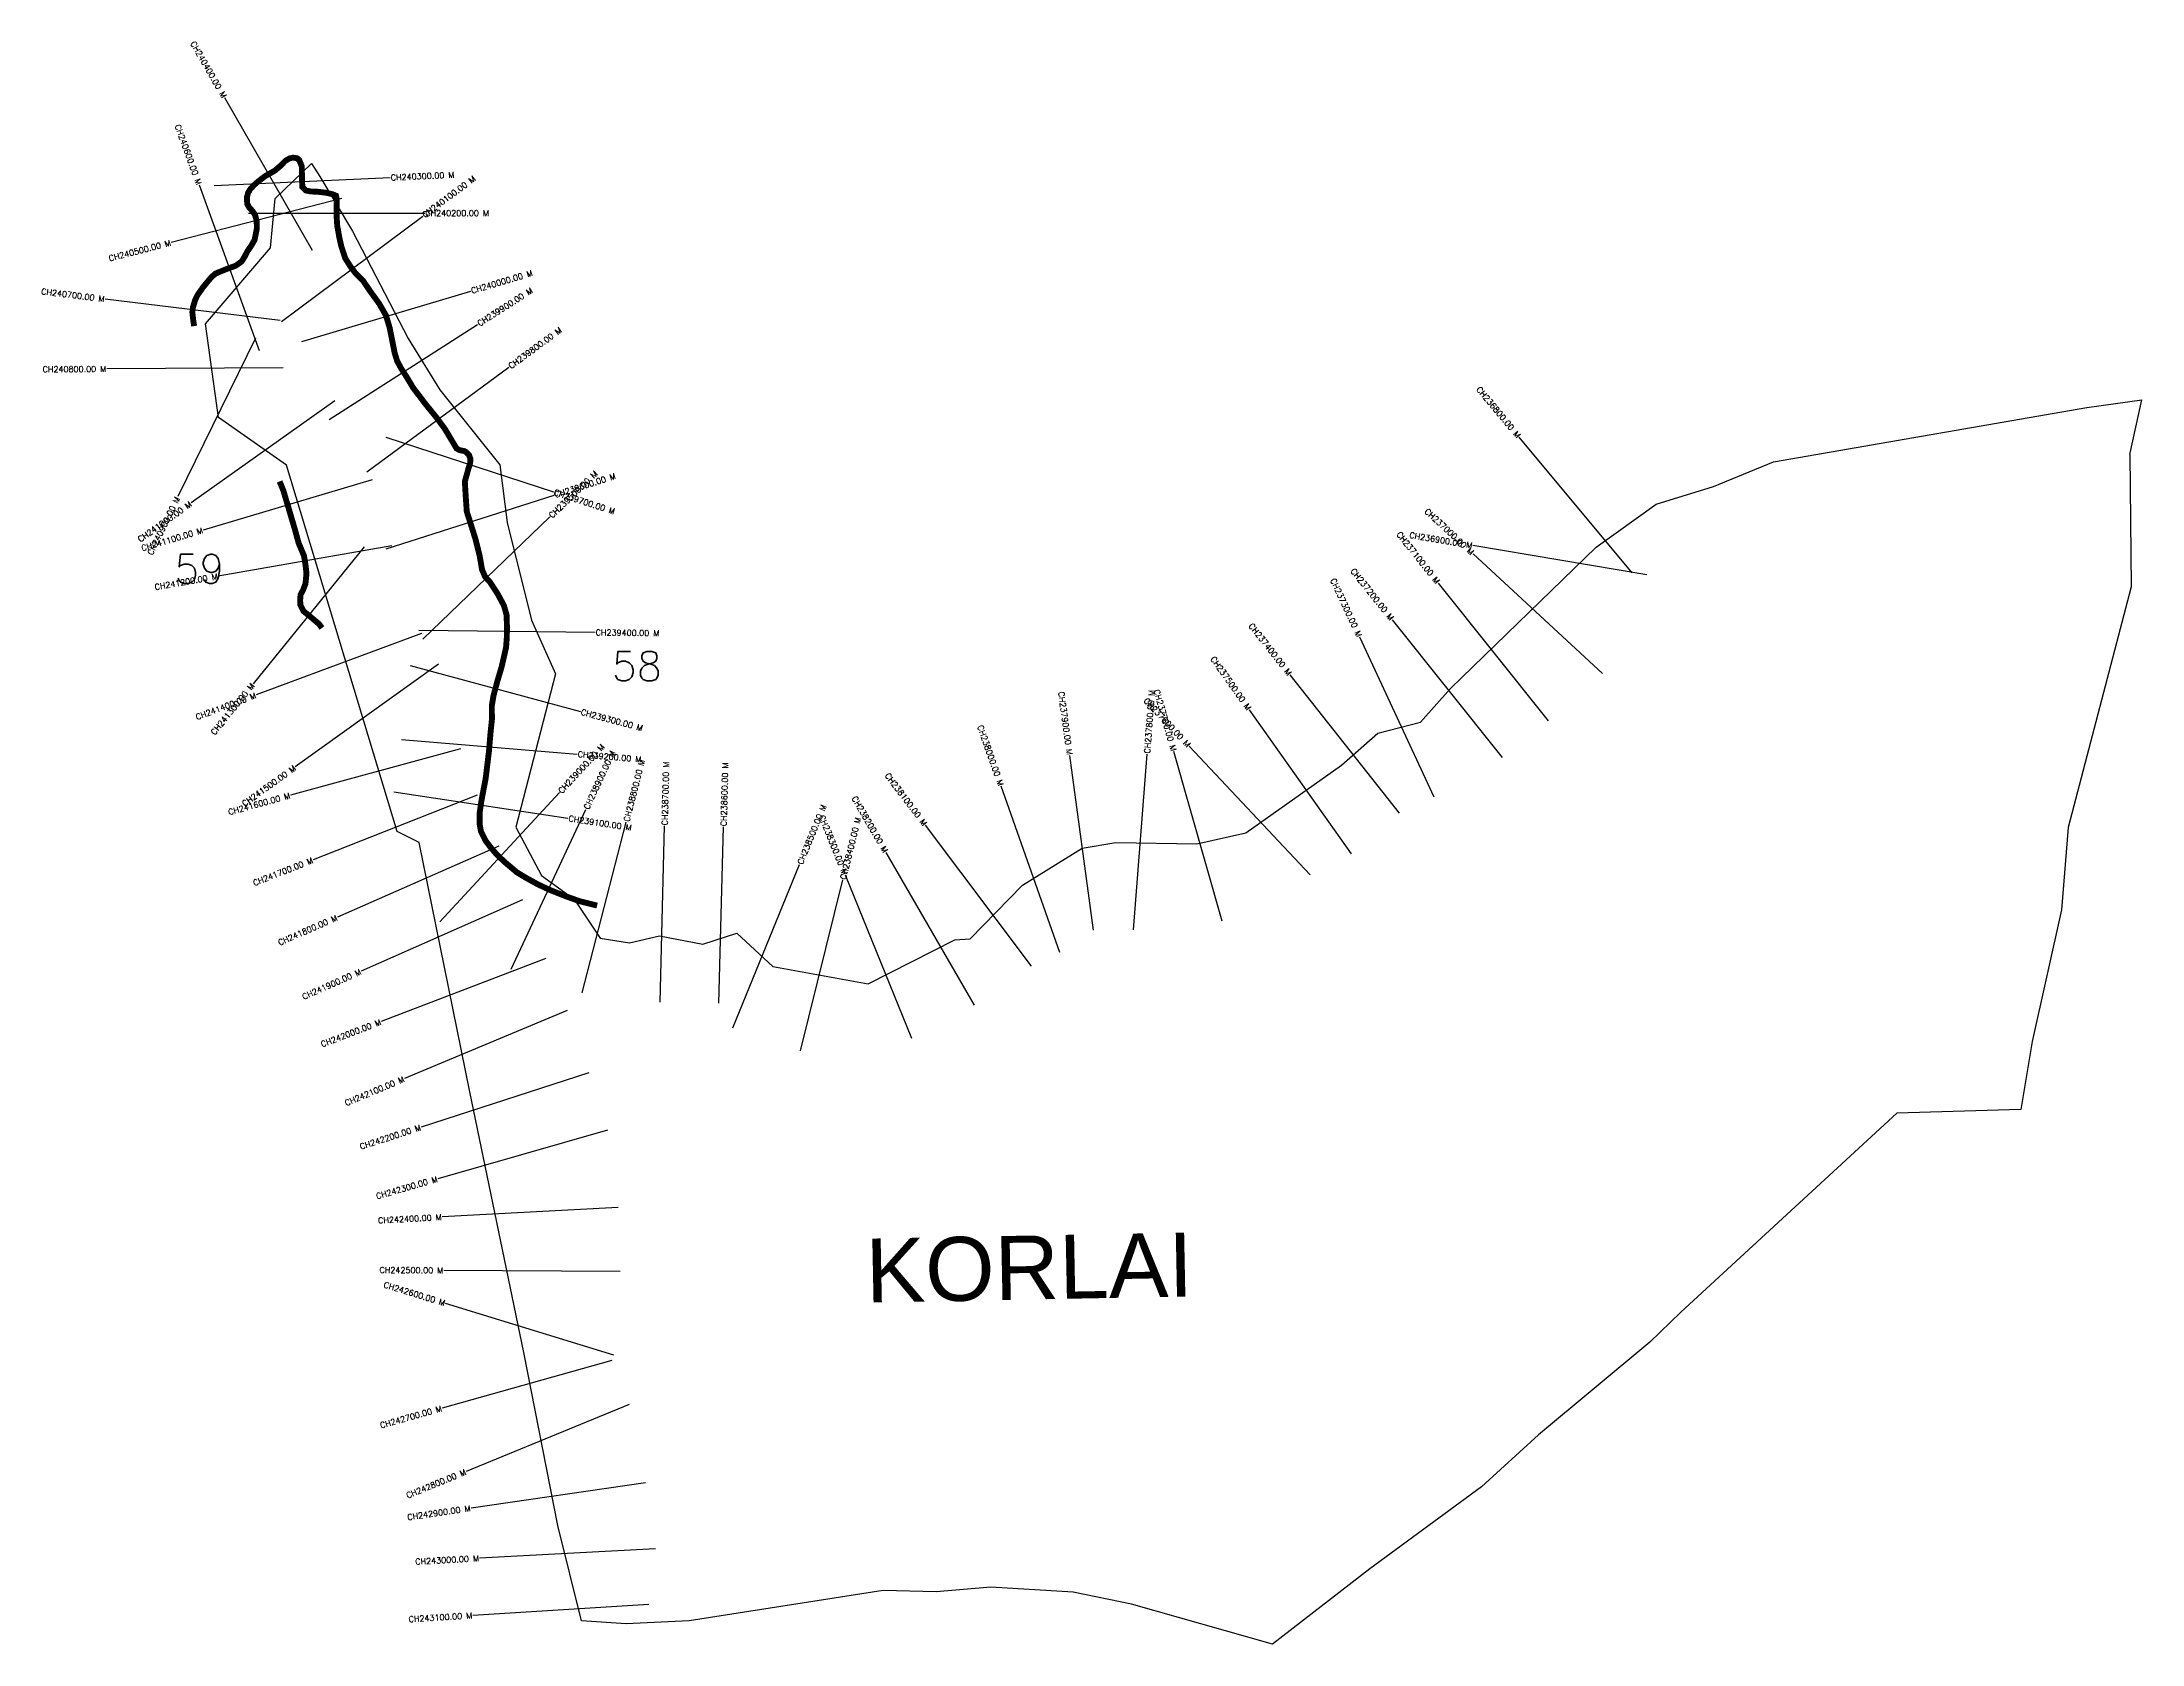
# Model space of a CAD drawing. Header units: metres. Extents: x 278633 to 282207, y 2048811 to 2051536.
import ezdxf
from ezdxf.enums import TextEntityAlignment as Align

# ---------------------------------------------------------------- set-up
doc = ezdxf.new("R2010")
doc.units = ezdxf.units.M
for name, color, linetype in [('CS', 134, 'Continuous'), ('CSMark', 6, 'Continuous'), ('UNPROTECTED', 10, 'Continuous'), ('village', 3, 'Continuous'), ('VILLAGE NAME', 250, 'Continuous')]:
    doc.layers.add(name, color=color, linetype=linetype)
doc.styles.get("Standard").update_dxf_attribs({"font": 'simplex.shx'})

msp = doc.modelspace()

# ---------------------------------------------------------------- linework, layer by layer
at = {"color": 6, "flags": 128}
msp.add_lwpolyline([(282186.2, 2050834.5), (282206.6, 2050927.5)], dxfattribs=at)
at = {"layer": 'CS'}
for p, q in [((279093.6, 2051181.1), (278944.1, 2051441.2)), ((279003.1, 2051010.5), (278900.9, 2051292.5)), ((278925.9, 2051292), (279225.6, 2051305.3)), ((279143.5, 2051269.6), (278853, 2051194.8)), ((278984.4, 2051244.9), (279284.4, 2051244.9)), ((279040.7, 2051060.6), (279281.2, 2051239.8)), ((279075.2, 2051026.5), (279362.7, 2051112.2)), ((279038.4, 2051062), (278740.6, 2051098.6)), ((278996.2, 2051032.1), (278864.5, 2050762.5)), ((279122, 2050893.6), (279374.5, 2051055.5)), ((279043.6, 2050981.5), (278743.6, 2050979.8)), ((279186.1, 2050804.9), (279427.7, 2050982.7)), ((279131.6, 2050925.5), (278887, 2050751.8)), ((279218.4, 2050863.7), (279503.7, 2050770.8)), ((281339, 2050633.1), (281147, 2050863.6)), ((279194.9, 2050791.2), (278907.4, 2050705.7)), ((279218.6, 2050674), (279504.6, 2050764.9)), ((279281.1, 2050519.9), (279497.3, 2050727.9)), ((279228.3, 2050678.9), (278932.7, 2050627.2)), ((279181.5, 2050677.1), (278992.4, 2050444.2)), ((281364, 2050629.7), (281068.1, 2050679.4)), ((281288.6, 2050461.5), (281068.5, 2050665.3)), ((281196.5, 2050381), (281009.4, 2050615.5)), ((279274.3, 2050535.5), (279574.3, 2050531.7)), ((281118.4, 2050318.6), (280931.3, 2050553.1)), ((279279, 2050529.6), (278997.8, 2050425.1)), ((281002.2, 2050251.5), (280875.6, 2050523.5)), ((279308, 2050477.4), (279064.1, 2050302.6)), ((279259.9, 2050475.1), (279549.5, 2050396.8)), ((280942.9, 2050223.8), (280757.3, 2050459.4)), ((280861.4, 2050154.9), (280688.1, 2050399.8)), ((279345.4, 2050333.2), (279055.9, 2050254.4)), ((279244.9, 2050349.2), (279543.9, 2050324.5)), ((280422.6, 2050025), (280382.1, 2050322.3)), ((280490.6, 2050025.5), (280513.5, 2050324.6)), ((280641.3, 2050040.4), (280559.4, 2050329)), ((280790.9, 2050119.2), (280585.5, 2050337.9)), ((279373.8, 2050254.4), (279094.6, 2050144.8)), ((279231.6, 2050260.5), (279528.2, 2050215.5)), ((279310, 2050038.9), (279513.7, 2050259.1)), ((280365.3, 2049987), (280265.6, 2050270)), ((279431.5, 2049958.7), (279558.5, 2050230.4)), ((279552.5, 2049918.4), (279627.2, 2050208.9)), ((279685.3, 2049902.4), (279692.7, 2050202.3)), ((279784.9, 2049900.9), (279793, 2050200.8)), ((280317.2, 2049963.9), (280136.6, 2050203.4)), ((279410.5, 2050167.8), (279135.8, 2050047.2)), ((280219.7, 2049897.4), (280069.6, 2050157.1)), ((279808.7, 2049859), (279922.4, 2050136.7)), ((279923.7, 2049819.4), (279995.8, 2050110.6)), ((280113.2, 2049840.7), (280000.7, 2050118.8)), ((279450.8, 2050076.8), (279176.5, 2049955.3)), ((279490.6, 2049976.7), (279210.4, 2049869.5)), ((279526.7, 2049888.5), (279250, 2049772.6)), ((279563.9, 2049782.3), (279278.5, 2049690)), ((279595.4, 2049684.6), (279306.9, 2049602.1)), ((279613.8, 2049553.3), (279314.3, 2049537)), ((279616.8, 2049444.3), (279316.9, 2049446.1)), ((279606.3, 2049301.8), (279319.6, 2049390.1)), ((279602.8, 2049293), (279314, 2049211.8)), ((279632.3, 2049218.2), (279354.8, 2049104.1)), ((279660.1, 2049084.6), (279363.2, 2049041.7)), ((279677.2, 2048972.6), (279377.6, 2048956.4)), ((279665.7, 2048877.7), (279366.2, 2048859.2))]:
    msp.add_line(p, q, dxfattribs=at)
at = {"layer": 'UNPROTECTED', "const_width": 10, "flags": 128}
for points in [[(279577.8, 2050066.8), (279547.6, 2050074.4), (279524.5, 2050082.6), (279497.4, 2050093.4), (279477.2, 2050102.8), (279457.5, 2050113.6), (279441.2, 2050123.4), (279422.8, 2050138.9), (279407.8, 2050152.8), (279396.6, 2050165.8), (279387.9, 2050177.4), (279380, 2050193.3), (279378, 2050204.8), (279377.8, 2050224.1), (279381.1, 2050246.2), (279388.1, 2050282.9), (279393.9, 2050330.9), (279396.4, 2050360.8), (279398.8, 2050383.6), (279398.6, 2050406.8), (279401.5, 2050424.2), (279408.2, 2050449.1), (279415.2, 2050472.6), (279422.8, 2050505.7), (279424.1, 2050522.4), (279424.4, 2050539.8), (279423.8, 2050558.3), (279423.7, 2050561.3), (279419.2, 2050577.2), (279408.2, 2050597.6), (279395, 2050617.9), (279387.4, 2050625.8), (279382, 2050638.2), (279378, 2050661.4), (279370.6, 2050690.9), (279362.1, 2050717.9), (279356, 2050737), (279354.1, 2050764.1), (279352.7, 2050788.3), (279356.5, 2050801.8), (279358.7, 2050810), (279361.8, 2050819.7), (279362.1, 2050827), (279359.8, 2050833.5), (279355.4, 2050838), (279352.2, 2050840), (279343.9, 2050841.6), (279338.6, 2050844.5), (279319, 2050877.3), (279304.7, 2050896.8), (279285.4, 2050920.5), (279264.6, 2050947.9), (279254.3, 2050965.1), (279244, 2050981.2), (279237.7, 2050992.8), (279233.4, 2051006.6), (279228.7, 2051029.9), (279224.8, 2051049.7), (279218.5, 2051070.8), (279207.1, 2051090.6), (279190.6, 2051113.4), (279179.2, 2051130.4), (279165.5, 2051144.1), (279157.6, 2051154.7), (279149.1, 2051168.2), (279142.5, 2051188.5), (279139.2, 2051202.9), (279135.6, 2051222.9), (279134.4, 2051239.9), (279134.4, 2051257.2), (279134.7, 2051268.5), (279133.5, 2051274.5), (279127.7, 2051277), (279116.4, 2051279.6), (279102.8, 2051281.2), (279090.8, 2051281.7), (279082.4, 2051283.3), (279076.2, 2051289.1), (279075.5, 2051304.8), (279075.3, 2051324.2), (279070.9, 2051335.1), (279067.2, 2051338.3), (279060, 2051339.3), (279054.2, 2051337.9), (279047.1, 2051333.7), (279037.6, 2051324.2), (279029.5, 2051317.3), (279012.6, 2051307.6), (279000.8, 2051298.6), (278993.4, 2051292.1), (278987.4, 2051285.4), (278983.9, 2051279.4), (278981.8, 2051271.8), (278982.3, 2051260.9), (278985.3, 2051255.1), (278991.3, 2051248.4), (278995.9, 2051241.5), (278998.5, 2051231.3), (278998.8, 2051219), (278994.9, 2051199.4), (278988.9, 2051188.9), (278982.8, 2051180.1), (278978, 2051170.8), (278972.8, 2051162.5), (278962.8, 2051155.4), (278949.6, 2051150.6), (278938.1, 2051146.1), (278928.3, 2051142), (278920.9, 2051135.4), (278907.5, 2051119.2), (278897.9, 2051105.6), (278893.7, 2051096.9), (278890, 2051084.4), (278889, 2051076.1), (278890.5, 2051062.6), (278892.1, 2051052.7)], [(279037.5, 2050788.4), (279043.8, 2050773), (279053.2, 2050741.6), (279063.9, 2050705.3), (279069.9, 2050683.5), (279078.9, 2050662.1), (279081.5, 2050647.1), (279083.2, 2050631.7), (279081.5, 2050614.5), (279077.5, 2050603.9), (279073.1, 2050595.5), (279072.5, 2050587.1), (279072.7, 2050578.5), (279074.6, 2050574.6), (279078.2, 2050567.7), (279087.5, 2050560.2), (279104.3, 2050546.1), (279109.6, 2050539.1)]]:
    msp.add_lwpolyline(points, dxfattribs=at)
at = {"layer": 'village', "color": 6}
for points in [[(282186.2, 2050834.5, 0), (282188.4, 2050609.2, 0), (282080.9, 2050199.5, 0), (282069.5, 2050059.8, 0), (282019.9, 2049835.8, 0), (282000.3, 2049719.6, 0), (281789.6, 2049713.8, 0), (281421.7, 2049374.8, 0), (281369.4, 2049324.2, 0), (281179.9, 2049166.6, 0), (281082.8, 2049078.1, 0), (280892.5, 2048938.6, 0), (280727.1, 2048810.5, 0), (280487, 2048878.2, 0), (280387.8, 2048898.7, 0), (280247.8, 2048907.2, 0), (280154.8, 2048899.3, 0), (280064.4, 2048901.8, 0), (279734.3, 2048849.7, 0), (279627.1, 2048845, 0), (279551.2, 2048850.1, 0), (279510.8, 2049012.2, 0), (279452.8, 2049306.7, 0), (279360.9, 2049749.9, 0), (279275, 2050173.9, 0), (279237.4, 2050193, 0), (279049.2, 2050816.3, 0), (278933.5, 2050897.2, 0), (278911.5, 2051056.5, 0), (279022.1, 2051185.6, 0), (279029.7, 2051269.9, 0), (279091.6, 2051329.5, 0), (279106, 2051307, 0), (279161.4, 2051214.4, 0), (279256.3, 2051031.6, 0), (279310.3, 2050944.5, 0), (279412.5, 2050816.9, 0), (279424.8, 2050718.3, 0), (279466.2, 2050552.2, 0), (279506.7, 2050461.1, 0), (279439.2, 2050200.3, 0), (279483.2, 2050118.1, 0)], [(279483.2, 2050118.1, 0), (279538.9, 2050077.5, 0), (279583.2, 2050011.4, 0), (279632.7, 2050003.7, 0), (279683.7, 2050015.3, 0), (279757.9, 2050001.3, 0), (279815.6, 2050019.9, 0), (279876.5, 2049963.4, 0), (280039.1, 2049933.5, 0), (280186.2, 2050008.6, 0), (280212.5, 2050010.2, 0), (280301.4, 2050101.8, 0), (280403, 2050164.2, 0), (280460.6, 2050174.1, 0), (280598.2, 2050171.9, 0), (280681.6, 2050190.7, 0), (280844.4, 2050305.6, 0), (280906.2, 2050360.4, 0), (280978.9, 2050378.7, 0), (281030.2, 2050436.1, 0), (281277.6, 2050676.4, 0), (281380, 2050749.7, 0), (281477.5, 2050779.8, 0), (281579.4, 2050821.9, 0), (282112.6, 2050914.2, 0), (282206.6, 2050927.5, 0)]]:
    msp.add_polyline3d(points, dxfattribs=at)

# ---------------------------------------------------------------- texts
at = {"char_height": 50, "attachment_point": 1}
for s, insert in [('59', (278858.2, 2050664.5)), ('58', (279602.5, 2050499.1))]:
    msp.add_mtext_dynamic_manual_height_columns(s, width=70.183, gutter_width=1, heights=[0], dxfattribs=dict(at, insert=insert))
at = {"layer": 'CSMark'}
for s, rotation, p in [('CH240400.00 M', 299.9013, (278943.6, 2051442.1)), ('CH240600.00 M', 289.9238, (278900.6, 2051293.5)), ('CH240500.00 M', 14.4282, (278852, 2051194.6)), ('CH240700.00 M', 352.9949, (278739.6, 2051098.7)), ('CH240800.00 M', 0.3195, (278742.6, 2050979.8)), ('CH236800.00 M', 309.7924, (281146.4, 2050864.4)), ('CH241000.00 M', 35.3751, (278886.2, 2050751.3)), ('CH240900.00 M', 63.9737, (278864.1, 2050761.6)), ('CH241100.00 M', 16.569, (278906.4, 2050705.4)), ('CH237000.00 M', 317.206, (281067.7, 2050666)), ('CH237100.00 M', 308.5837, (281008.8, 2050616.3)), ('CH236900.00 M', 350.4683, (281067.1, 2050679.5)), ('CH237200.00 M', 308.5837, (280930.6, 2050553.9)), ('CH241200.00 M', 9.9162, (278931.8, 2050627.1)), ('CH237300.00 M', 294.9527, (280875.2, 2050524.4)), ('CH237400.00 M', 308.2332, (280756.7, 2050460.2)), ('CH237500.00 M', 305.2818, (280687.5, 2050400.6)), ('CH241400.00 M', 20.3732, (278996.8, 2050424.8)), ('CH241300.00 M', 50.9184, (278991.7, 2050443.4)), ('CH237900.00 M', 277.7497, (280382, 2050323.3)), ('CH237700.00 M', 285.8346, (280559.2, 2050329.9)), ('CH237600.00 M', 313.1963, (280584.8, 2050338.7)), ('CH238000.00 M', 289.3975, (280265.3, 2050270.9)), ('CH241500.00 M', 35.6319, (279063.3, 2050302)), ('CH238100.00 M', 307.0178, (280136, 2050204.2)), ('CH241600.00 M', 15.2281, (279055, 2050254.1)), ('CH238200.00 M', 300.0155, (280069.1, 2050158)), ('CH238300.00 M', 292.0262, (280000.3, 2050119.7)), ('CH241700.00 M', 21.4299, (279093.7, 2050144.4)), ('CH241800.00 M', 23.703, (279134.9, 2050046.8)), ('CH241900.00 M', 23.8888, (279175.6, 2049954.9)), ('CH242000.00 M', 20.9468, (279209.5, 2049869.1)), ('CH242100.00 M', 22.7301, (279249.1, 2049772.2)), ('CH242200.00 M', 17.9183, (279277.5, 2049689.7)), ('CH242300.00 M', 15.953, (279306, 2049601.8)), ('CH242400.00 M', 3.1221, (279313.3, 2049536.9)), ('CH242500.00 M', 359.6499, (279315.9, 2049446.1)), ('CH242600.00 M', 342.8874, (279318.7, 2049390.4)), ('CH242700.00 M', 15.7211, (279313, 2049211.5)), ('CH242800.00 M', 22.3383, (279353.9, 2049103.8)), ('CH242900.00 M', 8.225, (279362.2, 2049041.6)), ('CH243000.00 M', 3.0875, (279376.6, 2048956.4)), ('CH243100.00 M', 3.5274, (279365.2, 2048859.2))]:
    msp.add_text(s, height=10, rotation=rotation, dxfattribs=at).set_placement(p, align=Align.MIDDLE_RIGHT)
for s, rotation, p in [('CH240300.00 M', 2.5268, (279226.6, 2051305.3)), ('CH240100.00 M', 36.6879, (279282, 2051240.4)), ('CH240000.00 M', 16.5907, (279363.7, 2051112.5)), ('CH239900.00 M', 32.6628, (279375.4, 2051056.1)), ('CH239800.00 M', 36.3524, (279428.5, 2050983.3)), ('CH239500.00 M', 43.8966, (279498, 2050728.6)), ('CH239600.00 M', 17.6296, (279505.5, 2050765.2)), ('CH239700.00 M', 341.9584, (279504.6, 2050770.5)), ('CH239400.00 M', 359.265, (279575.3, 2050531.6)), ('CH237800.00 M', 85.6321, (280513.6, 2050325.6)), ('CH239300.00 M', 344.8693, (279550.5, 2050396.6)), ('CH239000.00 M', 47.2335, (279514.4, 2050259.9)), ('CH239200.00 M', 355.282, (279544.9, 2050324.4)), ('CH238900.00 M', 64.9485, (279558.9, 2050231.3)), ('CH238800.00 M', 75.5861, (279627.5, 2050209.9)), ('CH238700.00 M', 88.5923, (279692.7, 2050203.3)), ('CH238600.00 M', 88.4641, (279793, 2050201.8)), ('CH239100.00 M', 351.3805, (279529.2, 2050215.3)), ('CH238500.00 M', 67.7265, (279922.8, 2050137.6)), ('CH238400.00 M', 76.0897, (279996, 2050111.5))]:
    msp.add_text(s, height=10, rotation=rotation, dxfattribs=at).set_placement(p, align=Align.MIDDLE_LEFT)
msp.add_text('CH240200.00 M', height=10, dxfattribs=at).set_placement((279285.4, 2051244.9), align=Align.MIDDLE_LEFT)
at = {"layer": 'VILLAGE NAME', "insert": (280033.6, 2049500), "char_height": 108.748, "attachment_point": 1, "rotation": 1.1028}
msp.add_mtext_dynamic_manual_height_columns('{\\fArial|b0|i0|c0|p34;KORLAI}', width=726.929, gutter_width=543.7, heights=[0], dxfattribs=at)

doc.saveas('drawing.dxf')
